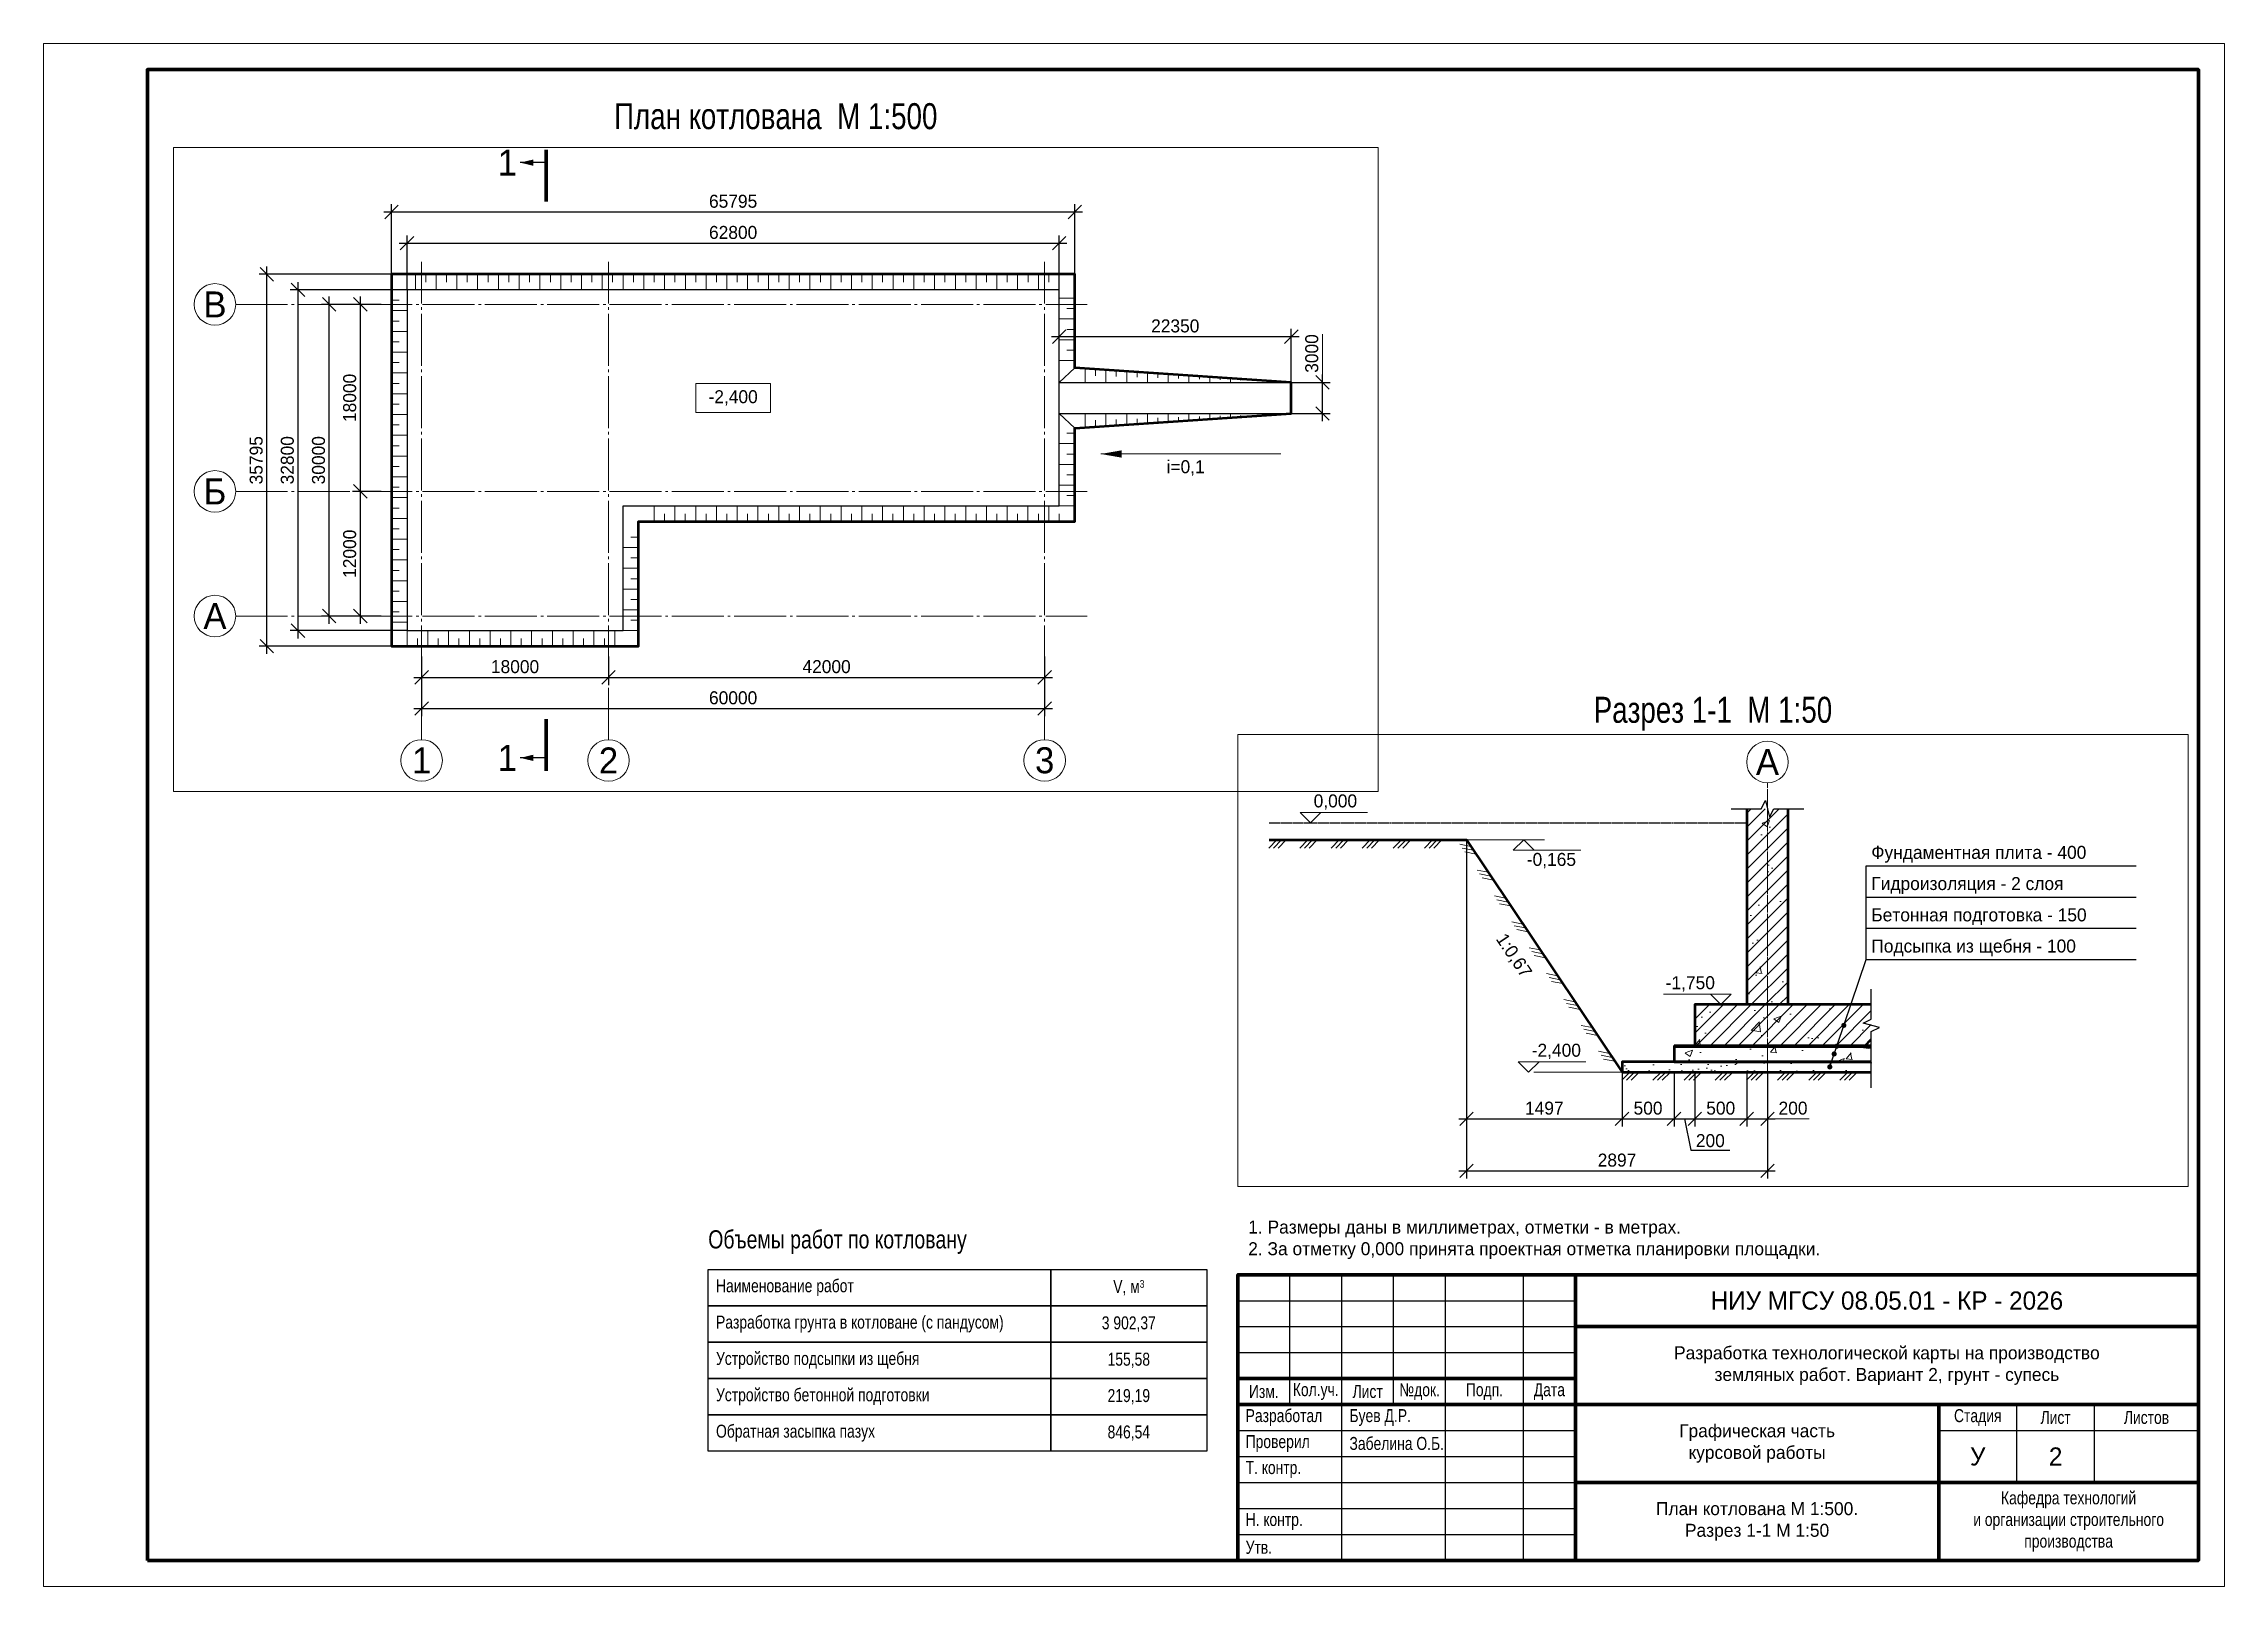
# Paper-space layout 'Лист 2' of a CAD drawing. Header units: metres, sheet in millimetres. Extents: x 0 to 420, y 0 to 297.
# The model-space entities are those that its viewports show. They can reach past a viewport. Long polylines and large blocks are cut down to what shows.
import ezdxf

# ---------------------------------------------------------------- set-up
doc = ezdxf.new("R2010")
doc.units = ezdxf.units.M
doc.linetypes.add('ГОСТ_штриховая', pattern=[7.5, 6, -1.5])
doc.linetypes.add('ГОСТ_штрихпунктирная', pattern=[24, 20, -1.5, 1, -1.5])
for name, color, linetype, lineweight in [('Бергштрихи', 7, 'Continuous', 18), ('Конструкции', 7, 'Continuous', 50), ('Котлован', 7, 'Continuous', 50), ('Котлован_низ', 7, 'Continuous', 25), ('Надписи', 7, 'Continuous', 25), ('Оси', 7, 'Continuous', 18), ('Отметки', 5, 'Continuous', 18), ('Размеры', 3, 'Continuous', 18), ('Рамка', 7, 'Continuous', 70), ('Штамп', 7, 'Continuous', 25), ('Штриховка', 8, 'Continuous', 18)]:
    doc.layers.add(name, color=color, linetype=linetype, lineweight=lineweight)
doc.layers.add('Видовой_экран', color=8, linetype='Continuous', lineweight=13, plot=False)
doc.styles.add('ГОСТ тип Б', font='ofont.ru_GOST type B.ttf')
doc.dimstyles.new('М1-50', dxfattribs={"dimscale": 0.05, "dimtxt": 2.5, "dimasz": 2.5, "dimexe": 1.5, "dimexo": 0, "dimgap": 0.8, "dimtad": 1, "dimdec": 0, "dimlfac": 1000, "dimtxsty": 'ГОСТ тип Б', "dimtsz": 1.3, "dimcen": 2.5, "dimdle": 1.5, "dimclrd": 3, "dimclre": 3, "dimclrt": 3, "dimazin": 3, "dimtfac": 1, "dimtix": 1, "dimtmove": 0, "dimatfit": 3, "dimtfill": 1, "dimarcsym": 0})
doc.dimstyles.new('М1-500', dxfattribs={"dimscale": 0.5, "dimtxt": 2.5, "dimasz": 2.5, "dimexe": 1.5, "dimexo": 0, "dimgap": 0.8, "dimtad": 1, "dimdec": 0, "dimlfac": 1000, "dimtxsty": 'ГОСТ тип Б', "dimtsz": 1.3, "dimcen": 2.5, "dimdle": 1.5, "dimclrd": 3, "dimclre": 3, "dimclrt": 3, "dimazin": 3, "dimtfac": 1, "dimtix": 1, "dimtmove": 0, "dimatfit": 3, "dimtfill": 1, "dimarcsym": 0})

psp = doc.layouts.new('Лист 2')

# ---------------------------------------------------------------- texts
at = {"layer": 'Надписи', "style": 'ГОСТ тип Б'}
for s, insert, char_height, attachment_point in [('\\W0.8;План котлована  М 1:500', (141, 283), 5, 5), ('\\W0.8;Разрез 1-1  М 1:50', (321.5, 168), 5, 5), ('\\W0.8;Объемы работ по котловану', (128, 64), 3.5, 7), ('\\W0.8;Наименование работ', (129.5, 57.5), 2.5, 4), ('\\W0.8;V, м{\\H0.6x;\\A2;3}', (209, 57.5), 2.5, 5), ('\\W0.8;Разработка грунта в котловане (с пандусом)', (129.5, 50.5), 2.5, 4), ('\\W0.8;3 902,37', (209, 50.5), 2.5, 5), ('\\W0.8;Устройство подсыпки из щебня', (129.5, 43.5), 2.5, 4), ('\\W0.8;155,58', (209, 43.5), 2.5, 5), ('\\W0.8;Устройство бетонной подготовки', (129.5, 36.5), 2.5, 4), ('\\W0.8;219,19', (209, 36.5), 2.5, 5), ('\\W0.8;Обратная засыпка пазух', (129.5, 29.5), 2.5, 4), ('\\W0.8;846,54', (209, 29.5), 2.5, 5)]:
    psp.add_mtext(s, dxfattribs=dict(at, insert=insert, char_height=char_height, attachment_point=attachment_point))
at = {"layer": 'Надписи', "insert": (232, 63), "char_height": 2.5, "width": 181, "attachment_point": 7, "style": 'ГОСТ тип Б'}
psp.add_mtext('1. Размеры даны в миллиметрах, отметки - в метрах.\\P2. За отметку 0,000 принята проектная отметка планировки площадки.', dxfattribs=at)
at = {"layer": 'Штамп', "style": 'ГОСТ тип Б'}
for s, insert, char_height, attachment_point in [('НИУ МГСУ 08.05.01 - КР - 2026', (355, 55), 3.5, 5), ('\\W0.8;Изм.', (235, 37.5), 2.5, 5), ('\\W0.8;Кол.уч.', (245, 37.5), 2.5, 5), ('\\W0.8;Лист', (255, 37.5), 2.5, 5), ('\\W0.8;№док.', (265, 37.5), 2.5, 5), ('\\W0.8;Подп.', (277.5, 37.5), 2.5, 5), ('\\W0.8;Дата', (290, 37.5), 2.5, 5), ('\\W0.8;Разработал', (231.5, 32.5), 2.5, 4), ('\\W0.8;Буев Д.Р.', (251.5, 32.5), 2.5, 4), ('\\W0.8;Стадия', (372.5, 32.5), 2.5, 5), ('\\W0.8;Лист', (387.5, 32.5), 2.5, 5), ('\\W0.8;Листов', (405, 32.5), 2.5, 5), ('\\W0.8;Проверил', (231.5, 27.5), 2.5, 4), ('\\W0.8;Забелина О.Б.', (251.5, 27.5), 2.5, 4), ('У', (372.5, 25), 3.5, 5), ('2', (387.5, 25), 3.5, 5), ('\\W0.8;Т. контр.', (231.5, 22.5), 2.5, 4), ('\\W0.8;', (251.5, 22.5), 2.5, 4), ('\\W0.8;', (231.5, 17.5), 2.5, 4), ('\\W0.8;', (251.5, 17.5), 2.5, 4), ('\\W0.8;Н. контр.', (231.5, 12.5), 2.5, 4), ('\\W0.8;Утв.', (231.5, 7.5), 2.5, 4), ('\\W0.8;', (251.5, 12.5), 2.5, 4), ('\\W0.8;', (251.5, 7.5), 2.5, 4)]:
    psp.add_mtext(s, dxfattribs=dict(at, insert=insert, char_height=char_height, attachment_point=attachment_point))
at = {"layer": 'Штамп', "char_height": 2.5, "attachment_point": 5, "style": 'ГОСТ тип Б'}
for s, insert, width in [('Разработка технологической карты на производство\\Pземляных работ. Вариант 2, грунт - супесь', (355, 42.5), 115), ('Графическая часть\\Pкурсовой работы', (330, 27.5), 66), ('\\W0.8;Кафедра технологий\\Pи организации строительного\\Pпроизводства', (390, 12.5), 48), ('План котлована М 1:500.\\PРазрез 1-1 М 1:50', (330, 12.5), 68)]:
    psp.add_mtext(s, dxfattribs=dict(at, insert=insert, width=width))

msp = doc.modelspace()

# ---------------------------------------------------------------- texts
at = {"layer": 'Надписи', "style": 'ГОСТ тип Б'}
for s, insert, char_height, attachment_point in [('1', (1028.25, 178.6474), 2.5, 5), ('1', (1028.25, 121.3525), 2.5, 5), ('Фундаментная плита - 400', (2001, -0.22), 0.125, 7), ('Гидроизоляция - 2 слоя', (2001, -0.52), 0.125, 7), ('Бетонная подготовка - 150', (2001, -0.82), 0.125, 7), ('Подсыпка из щебня - 100', (2001, -1.12), 0.125, 7)]:
    msp.add_mtext(s, dxfattribs=dict(at, insert=insert, char_height=char_height, attachment_point=attachment_point))
at = {"layer": 'Надписи', "insert": (1997.5513, -1.1175), "char_height": 0.125, "attachment_point": 5, "rotation": 303.8, "style": 'ГОСТ тип Б'}
msp.add_mtext('1:0,67', dxfattribs=at)
at = {"layer": 'Оси', "attachment_point": 5, "style": 'ГОСТ тип Б'}
for s, insert, char_height in [('В', (1000.1025, 165), 2.5), ('Б', (1000.1025, 147), 2.5), ('А', (1000.1025, 135), 2.5), ('1', (1020, 121.1025), 2.5), ('2', (1038, 121.1025), 2.5), ('3', (1080, 121.1025), 2.5), ('А', (2000, 0.75), 0.25)]:
    msp.add_mtext(s, dxfattribs=dict(at, insert=insert, char_height=char_height))
at = {"layer": 'Отметки', "style": 'ГОСТ тип Б'}
for s, insert, char_height, attachment_point in [('-2,400', (1050, 156), 1.25, 5), ('0,000', (1995.63, 0.29), 0.125, 7), ('-0,165', (1997.6825, -0.125), 0.125, 1), ('-1,750', (1999.02, -1.46), 0.125, 7), ('-2,400', (1997.73, -2.11), 0.125, 7)]:
    msp.add_mtext(s, dxfattribs=dict(at, insert=insert, char_height=char_height, attachment_point=attachment_point))
at = {"layer": 'Размеры', "insert": (1093.575, 150.0029), "char_height": 1.25, "attachment_point": 2, "style": 'ГОСТ тип Б'}
msp.add_mtext('i=0,1', dxfattribs=at)

# ---------------------------------------------------------------- blocks, each defined once
blk = doc.blocks.new('_OBLIQUE')
at = {"color": 0, "linetype": 'ByBlock'}
blk.add_line((-0.5, -0.5), (0.5, 0.5), dxfattribs=at)
blk = doc.blocks.new('*D27')
at = {"color": 3, "transparency": 16777216}
for p, q in [((1020, 131.10255), (1020, 128.35255)), ((1038, 131.10255), (1038, 128.35255)), ((1019.25, 129.10255), (1038.75, 129.10255))]:
    blk.add_line(p, q, dxfattribs=at)
at = {"layer": 'Defpoints', "transparency": 16777216}
for p in [(1020, 131.10255), (1038, 131.10255), (1020, 129.10255)]:
    blk.add_point(p, dxfattribs=at)
at = {"layer": 'Размеры', "color": 3, "transparency": 16777216, "xscale": 1.3, "yscale": 1.3}
for p in [(1020, 129.10255), (1038, 129.10255)]:
    blk.add_blockref('_OBLIQUE', p, dxfattribs=at)
at = {"layer": 'Размеры', "color": 3, "transparency": 16777216, "insert": (1029, 130.12755), "char_height": 1.25, "attachment_point": 5, "style": 'ГОСТ тип Б', "bg_fill": 3, "box_fill_scale": 1.1, "bg_fill_color": 1, "bg_fill_transparency": 0}
blk.add_mtext('18000', dxfattribs=at)
blk = doc.blocks.new('*D28')
at = {"color": 3, "transparency": 16777216}
for p, q in [((1038, 131.10255), (1038, 128.35255)), ((1080, 131.10255), (1080, 128.35255)), ((1037.25, 129.10255), (1080.75, 129.10255))]:
    blk.add_line(p, q, dxfattribs=at)
at = {"layer": 'Defpoints', "transparency": 16777216}
for p in [(1038, 131.10255), (1080, 131.10255), (1038, 129.10255)]:
    blk.add_point(p, dxfattribs=at)
at = {"layer": 'Размеры', "color": 3, "transparency": 16777216, "xscale": 1.3, "yscale": 1.3}
for p in [(1038, 129.10255), (1080, 129.10255)]:
    blk.add_blockref('_OBLIQUE', p, dxfattribs=at)
at = {"layer": 'Размеры', "color": 3, "transparency": 16777216, "insert": (1059, 130.12755), "char_height": 1.25, "attachment_point": 5, "style": 'ГОСТ тип Б', "bg_fill": 3, "box_fill_scale": 1.1, "bg_fill_color": 1, "bg_fill_transparency": 0}
blk.add_mtext('42000', dxfattribs=at)
blk = doc.blocks.new('*D29')
at = {"color": 3, "transparency": 16777216}
for p, q in [((1020, 131.10255), (1020, 125.35255)), ((1080, 131.10255), (1080, 125.35255)), ((1019.25, 126.10255), (1080.75, 126.10255))]:
    blk.add_line(p, q, dxfattribs=at)
at = {"layer": 'Defpoints', "transparency": 16777216}
for p in [(1020, 131.10255), (1080, 131.10255), (1020, 126.10255)]:
    blk.add_point(p, dxfattribs=at)
at = {"layer": 'Размеры', "color": 3, "transparency": 16777216, "xscale": 1.3, "yscale": 1.3}
for p in [(1020, 126.10255), (1080, 126.10255)]:
    blk.add_blockref('_OBLIQUE', p, dxfattribs=at)
at = {"layer": 'Размеры', "color": 3, "transparency": 16777216, "insert": (1050, 127.12755), "char_height": 1.25, "attachment_point": 5, "style": 'ГОСТ тип Б', "bg_fill": 3, "box_fill_scale": 1.1, "bg_fill_color": 1, "bg_fill_transparency": 0}
blk.add_mtext('60000', dxfattribs=at)
blk = doc.blocks.new('*D30')
at = {"color": 3, "transparency": 16777216}
for p, q in [((1018.6, 166.4), (1018.6, 171.64745)), ((1081.4, 166.4), (1081.4, 171.64745)), ((1017.85, 170.89745), (1082.15, 170.89745))]:
    blk.add_line(p, q, dxfattribs=at)
at = {"layer": 'Defpoints', "transparency": 16777216}
for p in [(1018.6, 170.89745), (1018.6, 166.4), (1081.4, 166.4)]:
    blk.add_point(p, dxfattribs=at)
at = {"layer": 'Размеры', "color": 3, "transparency": 16777216, "xscale": 1.3, "yscale": 1.3}
for p in [(1018.6, 170.89745), (1081.4, 170.89745)]:
    blk.add_blockref('_OBLIQUE', p, dxfattribs=at)
at = {"layer": 'Размеры', "color": 3, "transparency": 16777216, "insert": (1050, 171.92245), "char_height": 1.25, "attachment_point": 5, "style": 'ГОСТ тип Б', "bg_fill": 3, "box_fill_scale": 1.1, "bg_fill_color": 1, "bg_fill_transparency": 0}
blk.add_mtext('62800', dxfattribs=at)
blk = doc.blocks.new('*D31')
at = {"color": 3, "transparency": 16777216}
for p, q in [((1017.10255, 167.89745), (1017.10255, 174.64745)), ((1082.89745, 167.89745), (1082.89745, 174.64745)), ((1016.35255, 173.89745), (1083.64745, 173.89745))]:
    blk.add_line(p, q, dxfattribs=at)
at = {"layer": 'Defpoints', "transparency": 16777216}
for p in [(1017.10255, 173.89745), (1017.10255, 167.89745), (1082.89745, 167.89745)]:
    blk.add_point(p, dxfattribs=at)
at = {"layer": 'Размеры', "color": 3, "transparency": 16777216, "xscale": 1.3, "yscale": 1.3}
for p in [(1017.10255, 173.89745), (1082.89745, 173.89745)]:
    blk.add_blockref('_OBLIQUE', p, dxfattribs=at)
at = {"layer": 'Размеры', "color": 3, "transparency": 16777216, "insert": (1050, 174.92245), "char_height": 1.25, "attachment_point": 5, "style": 'ГОСТ тип Б', "bg_fill": 3, "box_fill_scale": 1.1, "bg_fill_color": 1, "bg_fill_transparency": 0}
blk.add_mtext('65795', dxfattribs=at)
blk = doc.blocks.new('*D32')
at = {"color": 3, "transparency": 16777216}
for p, q in [((1014.10255, 134.25), (1014.10255, 147.75)), ((1016.10255, 147), (1013.35255, 147)), ((1016.10255, 135), (1013.35255, 135))]:
    blk.add_line(p, q, dxfattribs=at)
at = {"layer": 'Defpoints', "transparency": 16777216}
for p in [(1016.10255, 147), (1014.10255, 135), (1016.10255, 135)]:
    blk.add_point(p, dxfattribs=at)
at = {"layer": 'Размеры', "color": 3, "transparency": 16777216, "xscale": 1.3, "yscale": 1.3, "rotation": 90}
for p in [(1014.10255, 147), (1014.10255, 135)]:
    blk.add_blockref('_OBLIQUE', p, dxfattribs=at)
at = {"layer": 'Размеры', "color": 3, "transparency": 16777216, "insert": (1013.07755, 141), "char_height": 1.25, "attachment_point": 5, "rotation": 90, "style": 'ГОСТ тип Б', "bg_fill": 3, "box_fill_scale": 1.1, "bg_fill_color": 1, "bg_fill_transparency": 0}
blk.add_mtext('12000', dxfattribs=at)
blk = doc.blocks.new('*D33')
at = {"color": 3, "transparency": 16777216}
for p, q in [((1014.10255, 146.25), (1014.10255, 165.75)), ((1016.10255, 165), (1013.35255, 165)), ((1016.10255, 147), (1013.35255, 147))]:
    blk.add_line(p, q, dxfattribs=at)
at = {"layer": 'Defpoints', "transparency": 16777216}
for p in [(1016.10255, 165), (1014.10255, 147), (1016.10255, 147)]:
    blk.add_point(p, dxfattribs=at)
at = {"layer": 'Размеры', "color": 3, "transparency": 16777216, "xscale": 1.3, "yscale": 1.3, "rotation": 90}
for p in [(1014.10255, 165), (1014.10255, 147)]:
    blk.add_blockref('_OBLIQUE', p, dxfattribs=at)
at = {"layer": 'Размеры', "color": 3, "transparency": 16777216, "insert": (1013.07755, 156), "char_height": 1.25, "attachment_point": 5, "rotation": 90, "style": 'ГОСТ тип Б', "bg_fill": 3, "box_fill_scale": 1.1, "bg_fill_color": 1, "bg_fill_transparency": 0}
blk.add_mtext('18000', dxfattribs=at)
blk = doc.blocks.new('*D34')
at = {"color": 3, "transparency": 16777216}
for p, q in [((1011.10255, 134.25), (1011.10255, 165.75)), ((1016.10255, 165), (1010.35255, 165)), ((1016.10255, 135), (1010.35255, 135))]:
    blk.add_line(p, q, dxfattribs=at)
at = {"layer": 'Defpoints', "transparency": 16777216}
for p in [(1016.10255, 165), (1011.10255, 135), (1016.10255, 135)]:
    blk.add_point(p, dxfattribs=at)
at = {"layer": 'Размеры', "color": 3, "transparency": 16777216, "xscale": 1.3, "yscale": 1.3, "rotation": 90}
for p in [(1011.10255, 165), (1011.10255, 135)]:
    blk.add_blockref('_OBLIQUE', p, dxfattribs=at)
at = {"layer": 'Размеры', "color": 3, "transparency": 16777216, "insert": (1010.07755, 150), "char_height": 1.25, "attachment_point": 5, "rotation": 90, "style": 'ГОСТ тип Б', "bg_fill": 3, "box_fill_scale": 1.1, "bg_fill_color": 1, "bg_fill_transparency": 0}
blk.add_mtext('30000', dxfattribs=at)
blk = doc.blocks.new('*D35')
at = {"color": 3, "transparency": 16777216}
for p, q in [((1008.10255, 132.85), (1008.10255, 167.15)), ((1018.6, 166.4), (1007.35255, 166.4)), ((1018.6, 133.6), (1007.35255, 133.6))]:
    blk.add_line(p, q, dxfattribs=at)
at = {"layer": 'Defpoints', "transparency": 16777216}
for p in [(1018.6, 166.4), (1008.10255, 133.6), (1018.6, 133.6)]:
    blk.add_point(p, dxfattribs=at)
at = {"layer": 'Размеры', "color": 3, "transparency": 16777216, "xscale": 1.3, "yscale": 1.3, "rotation": 90}
for p in [(1008.10255, 166.4), (1008.10255, 133.6)]:
    blk.add_blockref('_OBLIQUE', p, dxfattribs=at)
at = {"layer": 'Размеры', "color": 3, "transparency": 16777216, "insert": (1007.07755, 150), "char_height": 1.25, "attachment_point": 5, "rotation": 90, "style": 'ГОСТ тип Б', "bg_fill": 3, "box_fill_scale": 1.1, "bg_fill_color": 1, "bg_fill_transparency": 0}
blk.add_mtext('32800', dxfattribs=at)
blk = doc.blocks.new('*D36')
at = {"color": 3, "transparency": 16777216}
for p, q in [((1005.10255, 131.35255), (1005.10255, 168.64745)), ((1017.10255, 167.89745), (1004.35255, 167.89745)), ((1017.10255, 132.10255), (1004.35255, 132.10255))]:
    blk.add_line(p, q, dxfattribs=at)
at = {"layer": 'Defpoints', "transparency": 16777216}
for p in [(1017.10255, 167.89745), (1005.10255, 132.10255), (1017.10255, 132.10255)]:
    blk.add_point(p, dxfattribs=at)
at = {"layer": 'Размеры', "color": 3, "transparency": 16777216, "xscale": 1.3, "yscale": 1.3, "rotation": 90}
for p in [(1005.10255, 167.89745), (1005.10255, 132.10255)]:
    blk.add_blockref('_OBLIQUE', p, dxfattribs=at)
at = {"layer": 'Размеры', "color": 3, "transparency": 16777216, "insert": (1004.07755, 150), "char_height": 1.25, "attachment_point": 5, "rotation": 90, "style": 'ГОСТ тип Б', "bg_fill": 3, "box_fill_scale": 1.1, "bg_fill_color": 1, "bg_fill_transparency": 0}
blk.add_mtext('35795', dxfattribs=at)
blk = doc.blocks.new('*D37')
at = {"color": 3, "transparency": 16777216}
for p, q in [((1081.4, 157.5), (1081.4, 162.647)), ((1103.75, 157.5), (1103.75, 162.647)), ((1080.65, 161.897), (1104.5, 161.897))]:
    blk.add_line(p, q, dxfattribs=at)
at = {"layer": 'Defpoints', "transparency": 16777216}
for p in [(1081.4, 161.897), (1081.4, 157.5), (1103.75, 157.5)]:
    blk.add_point(p, dxfattribs=at)
at = {"layer": 'Размеры', "color": 3, "transparency": 16777216, "xscale": 1.3, "yscale": 1.3}
for p in [(1081.4, 161.897), (1103.75, 161.897)]:
    blk.add_blockref('_OBLIQUE', p, dxfattribs=at)
at = {"layer": 'Размеры', "color": 3, "transparency": 16777216, "insert": (1092.575, 162.922), "char_height": 1.25, "attachment_point": 5, "style": 'ГОСТ тип Б', "bg_fill": 3, "box_fill_scale": 1.1, "bg_fill_color": 1, "bg_fill_transparency": 0}
blk.add_mtext('22350', dxfattribs=at)
blk = doc.blocks.new('*D38')
at = {"color": 3, "transparency": 16777216}
for p, q in [((1106.75, 153.75), (1106.75, 158.25)), ((1103.75, 157.5), (1107.5, 157.5)), ((1103.75, 154.5), (1107.5, 154.5))]:
    blk.add_line(p, q, dxfattribs=at)
at = {"layer": 'Defpoints', "transparency": 16777216}
for p in [(1103.75, 157.5), (1103.75, 154.5), (1106.75, 154.5)]:
    blk.add_point(p, dxfattribs=at)
at = {"layer": 'Размеры', "color": 3, "transparency": 16777216, "xscale": 1.3, "yscale": 1.3, "rotation": 90}
for p in [(1106.75, 157.5), (1106.75, 154.5)]:
    blk.add_blockref('_OBLIQUE', p, dxfattribs=at)
at = {"layer": 'Размеры', "color": 3, "transparency": 16777216, "insert": (1105.725, 160.275), "char_height": 1.25, "attachment_point": 5, "rotation": 90, "style": 'ГОСТ тип Б', "bg_fill": 3, "box_fill_scale": 1.1, "bg_fill_color": 1, "bg_fill_transparency": 0}
blk.add_mtext('3000', dxfattribs=at)
blk = doc.blocks.new('*D39')
at = {"color": 3, "transparency": 16777216}
for p, q in [((1997.10255, 0), (1997.10255, -2.76)), ((1998.6, -2.235), (1998.6, -2.76)), ((1997.02755, -2.685), (1998.675, -2.685))]:
    blk.add_line(p, q, dxfattribs=at)
at = {"layer": 'Defpoints', "transparency": 16777216}
for p in [(1997.10255, 0), (1998.6, -2.235), (1997.10255, -2.685)]:
    blk.add_point(p, dxfattribs=at)
at = {"layer": 'Размеры', "color": 3, "transparency": 16777216, "xscale": 0.13, "yscale": 0.13}
for p in [(1997.10255, -2.685), (1998.6, -2.685)]:
    blk.add_blockref('_OBLIQUE', p, dxfattribs=at)
at = {"layer": 'Размеры', "color": 3, "transparency": 16777216, "insert": (1997.851275, -2.5825), "char_height": 0.125, "attachment_point": 5, "style": 'ГОСТ тип Б', "bg_fill": 3, "box_fill_scale": 1.1, "bg_fill_color": 1, "bg_fill_transparency": 0}
blk.add_mtext('1497', dxfattribs=at)
blk = doc.blocks.new('*D40')
at = {"color": 3, "transparency": 16777216}
for p, q in [((1998.6, -2.235), (1998.6, -2.76)), ((1999.1, -2.235), (1999.1, -2.76)), ((1998.525, -2.685), (1999.175, -2.685))]:
    blk.add_line(p, q, dxfattribs=at)
at = {"layer": 'Defpoints', "transparency": 16777216}
for p in [(1998.6, -2.235), (1999.1, -2.235)]:
    blk.add_point(p, dxfattribs=at)
at = {"layer": 'Размеры', "color": 3, "transparency": 16777216, "xscale": 0.13, "yscale": 0.13}
for p in [(1998.6, -2.685), (1999.1, -2.685)]:
    blk.add_blockref('_OBLIQUE', p, dxfattribs=at)
at = {"layer": 'Размеры', "color": 3, "transparency": 16777216, "insert": (1998.85, -2.5825), "char_height": 0.125, "attachment_point": 5, "style": 'ГОСТ тип Б', "bg_fill": 3, "box_fill_scale": 1.1, "bg_fill_color": 1, "bg_fill_transparency": 0}
blk.add_mtext('500', dxfattribs=at)
at = {"layer": 'Defpoints', "transparency": 16777216}
blk.add_point((1998.6, -2.685), dxfattribs=at)
blk = doc.blocks.new('*D41')
at = {"color": 3, "transparency": 16777216}
for p, q in [((1999.3, -2.235), (1999.3, -2.76)), ((1999.8, -2.235), (1999.8, -2.76)), ((1999.225, -2.685), (1999.875, -2.685))]:
    blk.add_line(p, q, dxfattribs=at)
at = {"layer": 'Defpoints', "transparency": 16777216}
for p in [(1999.3, -2.235), (1999.8, -2.235)]:
    blk.add_point(p, dxfattribs=at)
at = {"layer": 'Размеры', "color": 3, "transparency": 16777216, "xscale": 0.13, "yscale": 0.13}
for p in [(1999.3, -2.685), (1999.8, -2.685)]:
    blk.add_blockref('_OBLIQUE', p, dxfattribs=at)
at = {"layer": 'Размеры', "color": 3, "transparency": 16777216, "insert": (1999.55, -2.5825), "char_height": 0.125, "attachment_point": 5, "style": 'ГОСТ тип Б', "bg_fill": 3, "box_fill_scale": 1.1, "bg_fill_color": 1, "bg_fill_transparency": 0}
blk.add_mtext('500', dxfattribs=at)
at = {"layer": 'Defpoints', "transparency": 16777216}
blk.add_point((1999.3, -2.685), dxfattribs=at)
blk = doc.blocks.new('*D42')
at = {"color": 3, "transparency": 16777216}
for p, q in [((1999.1, -2.235), (1999.1, -2.76)), ((1999.3, -2.235), (1999.3, -2.76)), ((1999.025, -2.685), (1999.375, -2.685))]:
    blk.add_line(p, q, dxfattribs=at)
at = {"layer": 'Defpoints', "transparency": 16777216}
for p in [(1999.1, -2.235), (1999.3, -2.235), (1999.1, -2.685)]:
    blk.add_point(p, dxfattribs=at)
at = {"layer": 'Размеры', "color": 3, "transparency": 16777216, "xscale": 0.13, "yscale": 0.13}
for p in [(1999.1, -2.685), (1999.3, -2.685)]:
    blk.add_blockref('_OBLIQUE', p, dxfattribs=at)
at = {"layer": 'Размеры', "color": 3, "transparency": 16777216, "insert": (1999.45, -2.895), "char_height": 0.125, "attachment_point": 5, "style": 'ГОСТ тип Б', "bg_fill": 3, "box_fill_scale": 1.1, "bg_fill_color": 1, "bg_fill_transparency": 0}
blk.add_mtext('200', dxfattribs=at)
at = {"color": 3, "transparency": 16777216}
for p, q in [((1999.2, -2.685), (1999.2625, -2.9875)), ((1999.2625, -2.9875), (1999.6375, -2.9875))]:
    blk.add_line(p, q, dxfattribs=at)
blk = doc.blocks.new('*D43')
at = {"color": 3, "transparency": 16777216}
for p, q in [((1999.8, -2.235), (1999.8, -2.76)), ((2000, -2.235), (2000, -2.76)), ((1999.725, -2.685), (2000.075, -2.685))]:
    blk.add_line(p, q, dxfattribs=at)
at = {"layer": 'Defpoints', "transparency": 16777216}
for p in [(1999.8, -2.235), (2000, -2.235), (1999.8, -2.685)]:
    blk.add_point(p, dxfattribs=at)
at = {"layer": 'Размеры', "color": 3, "transparency": 16777216, "xscale": 0.13, "yscale": 0.13}
for p in [(1999.8, -2.685), (2000, -2.685)]:
    blk.add_blockref('_OBLIQUE', p, dxfattribs=at)
at = {"layer": 'Размеры', "color": 3, "transparency": 16777216, "insert": (2000.24625, -2.5825), "char_height": 0.125, "attachment_point": 5, "style": 'ГОСТ тип Б', "bg_fill": 3, "box_fill_scale": 1.1, "bg_fill_color": 1, "bg_fill_transparency": 0}
blk.add_mtext('200', dxfattribs=at)
blk = doc.blocks.new('*D44')
at = {"color": 3, "transparency": 16777216}
for p, q in [((1997.10255, 0), (1997.10255, -3.26)), ((2000, -2.235), (2000, -3.26)), ((1997.02755, -3.185), (2000.075, -3.185))]:
    blk.add_line(p, q, dxfattribs=at)
at = {"layer": 'Defpoints', "transparency": 16777216}
for p in [(1997.10255, 0), (2000, -2.235), (1997.10255, -3.185)]:
    blk.add_point(p, dxfattribs=at)
at = {"layer": 'Размеры', "color": 3, "transparency": 16777216, "xscale": 0.13, "yscale": 0.13}
for p in [(1997.10255, -3.185), (2000, -3.185)]:
    blk.add_blockref('_OBLIQUE', p, dxfattribs=at)
at = {"layer": 'Размеры', "color": 3, "transparency": 16777216, "insert": (1998.551275, -3.0825), "char_height": 0.125, "attachment_point": 5, "style": 'ГОСТ тип Б', "bg_fill": 3, "box_fill_scale": 1.1, "bg_fill_color": 1, "bg_fill_transparency": 0}
blk.add_mtext('2897', dxfattribs=at)

# ---------------------------------------------------------------- hatches: boundary and pattern name
at = {"layer": 'Надписи'}
h = msp.add_hatch(color=7, dxfattribs=at)
edge = h.paths.add_edge_path()
edge.add_arc((2000.7353, -1.785), 0.025, 0, 360)
h = msp.add_hatch(color=7, dxfattribs=at)
edge = h.paths.add_edge_path()
edge.add_arc((2000.6423, -2.06), 0.025, 0, 360)
h = msp.add_hatch(color=7, dxfattribs=at)
edge = h.paths.add_edge_path()
edge.add_arc((2000.6676, -1.985), 0.025, 0, 360)
h = msp.add_hatch(color=7, dxfattribs=at)
edge = h.paths.add_edge_path()
edge.add_arc((2000.6, -2.185), 0.025, 0, 360)
at = {"layer": 'Штриховка'}
h = msp.add_hatch(dxfattribs=at)
h.set_pattern_fill('ANSI31', color=8, scale=0.03)
h.paths.add_polyline_path([(2000.2, -1.585), (2000.2, 0.3), (1999.8, 0.3), (1999.8, -1.585)])
h = msp.add_hatch(dxfattribs=at)
h.set_pattern_fill('AR-CONC', color=8, scale=0.004)
h.paths.add_polyline_path([(2000.2, -1.585), (2000.2, 0.3), (1999.8, 0.3), (1999.8, -1.585)])
h = msp.add_hatch(dxfattribs=at)
h.set_pattern_fill('ANSI31', color=8, scale=0.03)
h.paths.add_polyline_path([(1999.3, -1.985), (2001, -1.985), (2001, -1.585), (1999.3, -1.585)])
h = msp.add_hatch(dxfattribs=at)
h.set_pattern_fill('AR-CONC', color=8, scale=0.004)
h.paths.add_polyline_path([(1999.3, -1.985), (2001, -1.985), (2001, -1.585), (1999.3, -1.585)])
h = msp.add_hatch(dxfattribs=at)
h.set_pattern_fill('AR-CONC', color=8, scale=0.004)
h.paths.add_polyline_path([(1999.1, -2.135), (2001, -2.135), (2001, -1.985), (1999.1, -1.985)])
h = msp.add_hatch(dxfattribs=at)
h.set_pattern_fill('AR-SAND', color=8, scale=0.004)
h.paths.add_polyline_path([(1998.6, -2.235), (2001, -2.235), (2001, -2.135), (1998.6, -2.135)])

# ---------------------------------------------------------------- linework, layer by layer
at = {"layer": 'Бергштрихи'}
for p, q in [((1019.4, 167.8974), (1019.4, 166.4)), ((1020.4, 167.8974), (1020.4, 167.1487)), ((1021.4, 167.8974), (1021.4, 166.4)), ((1022.4, 167.8974), (1022.4, 167.1487)), ((1023.4, 167.8974), (1023.4, 166.4)), ((1024.4, 167.8974), (1024.4, 167.1487)), ((1025.4, 167.8974), (1025.4, 166.4)), ((1026.4, 167.8974), (1026.4, 167.1487)), ((1027.4, 167.8974), (1027.4, 166.4)), ((1028.4, 167.8974), (1028.4, 167.1487)), ((1029.4, 167.8974), (1029.4, 166.4)), ((1030.4, 167.8974), (1030.4, 167.1487)), ((1031.4, 167.8974), (1031.4, 166.4)), ((1032.4, 167.8974), (1032.4, 167.1487)), ((1033.4, 167.8974), (1033.4, 166.4)), ((1034.4, 167.8974), (1034.4, 167.1487)), ((1035.4, 167.8974), (1035.4, 166.4)), ((1036.4, 167.8974), (1036.4, 167.1487)), ((1037.4, 167.8974), (1037.4, 166.4)), ((1038.4, 167.8974), (1038.4, 167.1487)), ((1039.4, 167.8974), (1039.4, 166.4)), ((1040.4, 167.8974), (1040.4, 167.1487)), ((1041.4, 167.8974), (1041.4, 166.4)), ((1042.4, 167.8974), (1042.4, 167.1487)), ((1043.4, 167.8974), (1043.4, 166.4)), ((1044.4, 167.8974), (1044.4, 167.1487)), ((1045.4, 167.8974), (1045.4, 166.4)), ((1046.4, 167.8974), (1046.4, 167.1487)), ((1047.4, 167.8974), (1047.4, 166.4)), ((1048.4, 167.8974), (1048.4, 167.1487)), ((1049.4, 167.8974), (1049.4, 166.4)), ((1050.4, 167.8974), (1050.4, 167.1487)), ((1051.4, 167.8974), (1051.4, 166.4)), ((1052.4, 167.8974), (1052.4, 167.1487)), ((1053.4, 167.8974), (1053.4, 166.4)), ((1054.4, 167.8974), (1054.4, 167.1487)), ((1055.4, 167.8974), (1055.4, 166.4)), ((1056.4, 167.8974), (1056.4, 167.1487)), ((1057.4, 167.8974), (1057.4, 166.4)), ((1058.4, 167.8974), (1058.4, 167.1487)), ((1059.4, 167.8974), (1059.4, 166.4)), ((1060.4, 167.8974), (1060.4, 167.1487)), ((1061.4, 167.8974), (1061.4, 166.4)), ((1062.4, 167.8974), (1062.4, 167.1487)), ((1063.4, 167.8974), (1063.4, 166.4)), ((1064.4, 167.8974), (1064.4, 167.1487)), ((1065.4, 167.8974), (1065.4, 166.4)), ((1066.4, 167.8974), (1066.4, 167.1487)), ((1067.4, 167.8974), (1067.4, 166.4)), ((1068.4, 167.8974), (1068.4, 167.1487)), ((1069.4, 167.8974), (1069.4, 166.4)), ((1070.4, 167.8974), (1070.4, 167.1487)), ((1071.4, 167.8974), (1071.4, 166.4)), ((1072.4, 167.8974), (1072.4, 167.1487)), ((1073.4, 167.8974), (1073.4, 166.4)), ((1074.4, 167.8974), (1074.4, 167.1487)), ((1075.4, 167.8974), (1075.4, 166.4)), ((1076.4, 167.8974), (1076.4, 167.1487)), ((1077.4, 167.8974), (1077.4, 166.4)), ((1078.4, 167.8974), (1078.4, 167.1487)), ((1079.4, 167.8974), (1079.4, 166.4)), ((1080.4, 167.8974), (1080.4, 167.1487)), ((1081.4, 167.8974), (1081.4, 166.4)), ((1017.1025, 166.4), (1018.6, 166.4)), ((1082.8974, 165.6), (1081.4, 165.6)), ((1017.1025, 165.4), (1017.8513, 165.4)), ((1082.8974, 164.6), (1082.1487, 164.6)), ((1017.1025, 164.4), (1018.6, 164.4)), ((1082.8974, 163.6), (1081.4, 163.6)), ((1017.1025, 163.4), (1017.8513, 163.4)), ((1082.8974, 162.6), (1082.1487, 162.6)), ((1017.1025, 162.4), (1018.6, 162.4)), ((1082.8974, 161.6), (1081.4, 161.6)), ((1017.1025, 161.4), (1017.8513, 161.4)), ((1082.8974, 160.6), (1082.1487, 160.6)), ((1017.1025, 160.4), (1018.6, 160.4)), ((1082.8974, 159.6), (1081.4, 159.6)), ((1017.1025, 159.4), (1017.8513, 159.4)), ((1017.1025, 158.4), (1018.6, 158.4)), ((1017.1025, 157.4), (1017.8513, 157.4)), ((1017.1025, 156.4), (1018.6, 156.4)), ((1017.1025, 155.4), (1017.8513, 155.4)), ((1017.1025, 154.4), (1018.6, 154.4)), ((1083.8974, 153.1699), (1083.8974, 154.5)), ((1085.8974, 153.3039), (1085.8974, 154.5)), ((1087.8974, 153.4379), (1087.8974, 154.5)), ((1089.8974, 153.5719), (1089.8974, 154.5)), ((1091.8974, 153.7059), (1091.8974, 154.5)), ((1093.8974, 153.8399), (1093.8974, 154.5)), ((1095.8974, 153.9739), (1095.8974, 154.5)), ((1097.8974, 154.1079), (1097.8974, 154.5)), ((1094.8974, 153.9069), (1094.8974, 154.2034)), ((1096.8974, 154.0409), (1096.8974, 154.2704)), ((1098.8974, 154.1749), (1098.8974, 154.3374)), ((1086.8974, 153.3709), (1086.8974, 153.9354)), ((1088.8974, 153.5049), (1088.8974, 154.0024)), ((1090.8974, 153.6389), (1090.8974, 154.0694)), ((1092.8974, 153.7729), (1092.8974, 154.1364)), ((1084.8974, 153.2369), (1084.8974, 153.8684)), ((1017.1025, 153.4), (1017.8513, 153.4)), ((1082.8974, 152.6), (1082.1487, 152.6)), ((1017.1025, 152.4), (1018.6, 152.4)), ((1082.8974, 151.6), (1081.4, 151.6)), ((1017.1025, 151.4), (1017.8513, 151.4)), ((1082.8974, 150.6), (1082.1487, 150.6)), ((1017.1025, 150.4), (1018.6, 150.4)), ((1082.8974, 149.6), (1081.4, 149.6)), ((1017.1025, 149.4), (1017.8513, 149.4)), ((1082.8974, 148.6), (1082.1487, 148.6)), ((1017.1025, 148.4), (1018.6, 148.4)), ((1082.8974, 147.6), (1081.4, 147.6)), ((1017.1025, 147.4), (1017.8513, 147.4)), ((1082.8974, 146.6), (1082.1487, 146.6)), ((1017.1025, 146.4), (1018.6, 146.4)), ((1042.3949, 144.1026), (1042.3949, 145.6)), ((1044.3949, 144.1026), (1044.3949, 145.6)), ((1046.3949, 144.1026), (1046.3949, 145.6)), ((1048.3949, 144.1026), (1048.3949, 145.6)), ((1050.3949, 144.1026), (1050.3949, 145.6)), ((1052.3949, 144.1026), (1052.3949, 145.6)), ((1054.3949, 144.1026), (1054.3949, 145.6)), ((1056.3949, 144.1026), (1056.3949, 145.6)), ((1058.3949, 144.1026), (1058.3949, 145.6)), ((1060.3949, 144.1026), (1060.3949, 145.6)), ((1062.3949, 144.1026), (1062.3949, 145.6)), ((1064.3949, 144.1026), (1064.3949, 145.6)), ((1066.3949, 144.1026), (1066.3949, 145.6)), ((1068.3949, 144.1026), (1068.3949, 145.6)), ((1070.3949, 144.1026), (1070.3949, 145.6)), ((1072.3949, 144.1026), (1072.3949, 145.6)), ((1074.3949, 144.1026), (1074.3949, 145.6)), ((1076.3949, 144.1026), (1076.3949, 145.6)), ((1078.3949, 144.1026), (1078.3949, 145.6)), ((1080.3949, 144.1026), (1080.3949, 145.6)), ((1082.8974, 145.6), (1081.4, 145.6)), ((1017.1025, 145.4), (1017.8513, 145.4)), ((1043.3949, 144.1026), (1043.3949, 144.8513)), ((1045.3949, 144.1026), (1045.3949, 144.8513)), ((1047.3949, 144.1026), (1047.3949, 144.8513)), ((1049.3949, 144.1026), (1049.3949, 144.8513)), ((1051.3949, 144.1026), (1051.3949, 144.8513)), ((1053.3949, 144.1026), (1053.3949, 144.8513)), ((1055.3949, 144.1026), (1055.3949, 144.8513)), ((1057.3949, 144.1026), (1057.3949, 144.8513)), ((1059.3949, 144.1026), (1059.3949, 144.8513)), ((1061.3949, 144.1026), (1061.3949, 144.8513)), ((1063.3949, 144.1026), (1063.3949, 144.8513)), ((1065.3949, 144.1026), (1065.3949, 144.8513)), ((1067.3949, 144.1026), (1067.3949, 144.8513)), ((1069.3949, 144.1026), (1069.3949, 144.8513)), ((1071.3949, 144.1026), (1071.3949, 144.8513)), ((1073.3949, 144.1026), (1073.3949, 144.8513)), ((1075.3949, 144.1026), (1075.3949, 144.8513)), ((1077.3949, 144.1026), (1077.3949, 144.8513)), ((1079.3949, 144.1026), (1079.3949, 144.8513)), ((1081.3949, 144.1026), (1081.3949, 144.8513)), ((1017.1025, 144.4), (1018.6, 144.4)), ((1017.1025, 143.4), (1017.8513, 143.4)), ((1040.8974, 142.6), (1040.1487, 142.6)), ((1017.1025, 142.4), (1018.6, 142.4)), ((1040.8974, 141.6), (1039.4, 141.6)), ((1017.1025, 141.4), (1017.8513, 141.4)), ((1040.8974, 140.6), (1040.1487, 140.6)), ((1017.1025, 140.4), (1018.6, 140.4)), ((1040.8974, 139.6), (1039.4, 139.6)), ((1017.1025, 139.4), (1017.8513, 139.4)), ((1017.1025, 138.4), (1018.6, 138.4)), ((1040.8974, 138.6), (1040.1487, 138.6)), ((1040.8974, 137.6), (1039.4, 137.6)), ((1017.1025, 137.4), (1017.8513, 137.4)), ((1040.8974, 136.6), (1040.1487, 136.6)), ((1017.1025, 136.4), (1018.6, 136.4)), ((1040.8974, 135.6), (1039.4, 135.6)), ((1017.1025, 135.4), (1017.8513, 135.4)), ((1040.8974, 134.6), (1040.1487, 134.6)), ((1017.1025, 134.4), (1018.6, 134.4)), ((1018.6, 132.1026), (1018.6, 133.6)), ((1020.6, 132.1026), (1020.6, 133.6)), ((1022.6, 132.1026), (1022.6, 133.6)), ((1024.6, 132.1026), (1024.6, 133.6)), ((1026.6, 132.1026), (1026.6, 133.6)), ((1028.6, 132.1026), (1028.6, 133.6)), ((1030.6, 132.1026), (1030.6, 133.6)), ((1032.6, 132.1026), (1032.6, 133.6)), ((1034.6, 132.1026), (1034.6, 133.6)), ((1036.6, 132.1026), (1036.6, 133.6)), ((1038.6, 132.1026), (1038.6, 133.6)), ((1040.8974, 133.6), (1039.4, 133.6)), ((1019.6, 132.1026), (1019.6, 132.8513)), ((1021.6, 132.1026), (1021.6, 132.8513)), ((1023.6, 132.1026), (1023.6, 132.8513)), ((1025.6, 132.1026), (1025.6, 132.8513)), ((1027.6, 132.1026), (1027.6, 132.8513)), ((1029.6, 132.1026), (1029.6, 132.8513)), ((1031.6, 132.1026), (1031.6, 132.8513)), ((1033.6, 132.1026), (1033.6, 132.8513)), ((1035.6, 132.1026), (1035.6, 132.8513)), ((1037.6, 132.1026), (1037.6, 132.8513))]:
    msp.add_line(p, q, dxfattribs=at)
at = {"layer": 'Конструкции', "lineweight": 25}
for p, q in [((1032, 178.6474), (1029.5, 178.6474)), ((1032, 121.3525), (1029.5, 121.3525))]:
    msp.add_line(p, q, dxfattribs=at)
at = {"layer": 'Конструкции', "lineweight": 70}
msp.add_line((1999.1, -1.985), (2001, -1.985), dxfattribs=at)
at = {"layer": 'Конструкции'}
for points in [[(1030.75, 178.6474, 0.6, 0, 0), (1029.5, 178.6474, 0, 0, 0)], [(1030.75, 121.3525, 0.6, 0, 0), (1029.5, 121.3525, 0, 0, 0)]]:
    msp.add_lwpolyline(points, format="xyseb", dxfattribs=at)
for points in [[(1999.8, 0.3), (1999.8, -1.585)], [(2000.2, -1.585), (2000.2, 0.3)], [(2001, -1.585), (1999.3, -1.585), (1999.3, -1.985), (2001, -1.985)], [(2001, -1.985), (1999.1, -1.985), (1999.1, -2.135), (2001, -2.135)], [(2001, -2.135), (1998.6, -2.135), (1998.6, -2.235), (2001, -2.235)]]:
    msp.add_lwpolyline(points, dxfattribs=at)
at = {"layer": 'Котлован'}
msp.add_lwpolyline([(1082.8974, 158.8971), (1082.8974, 167.8974), (1017.1025, 167.8974), (1017.1025, 132.1026), (1040.8974, 132.1026), (1040.8974, 144.1026), (1082.8974, 144.1026), (1082.8974, 153.1029), (1103.75, 154.5), (1103.75, 157.5)], close=True, dxfattribs=at)
msp.add_lwpolyline([(1995.2, 0), (1997.1026, 0), (1998.6, -2.235), (2001, -2.235)], dxfattribs=at)
at = {"layer": 'Котлован_низ'}
for p, q in [((1081.4, 157.5), (1082.8974, 158.8971)), ((1081.4, 157.5), (1103.75, 157.5)), ((1081.4, 154.5), (1103.75, 154.5)), ((1081.4, 154.5), (1082.8974, 153.1029))]:
    msp.add_line(p, q, dxfattribs=at)
at = {"layer": 'Котлован_низ', "linetype": 'ГОСТ_штриховая'}
msp.add_line((1995.2, 0.165), (1999.8, 0.165), dxfattribs=at)
at = {"layer": 'Котлован_низ'}
msp.add_lwpolyline([(1018.6, 133.6), (1039.4, 133.6), (1039.4, 145.6), (1081.4, 145.6), (1081.4, 166.4), (1018.6, 166.4)], close=True, dxfattribs=at)
at = {"layer": 'Надписи'}
for p, q in [((2000.95, -1.15), (2000.95, -0.25)), ((2000.95, -0.25), (2003.55, -0.25)), ((2000.95, -0.55), (2003.55, -0.55)), ((2000.95, -0.85), (2003.55, -0.85)), ((2000.6, -2.185), (2000.95, -1.15)), ((2000.95, -1.15), (2003.55, -1.15))]:
    msp.add_line(p, q, dxfattribs=at)
for points in [[(1999.65, 0.3), (1999.94, 0.3), (1999.98, 0.38), (2000.02, 0.22), (2000.06, 0.3), (2000.35, 0.3)], [(2001, -2.385), (2001, -1.845), (2001.08, -1.805), (2000.92, -1.765), (2001, -1.725), (2001, -1.435)]]:
    msp.add_lwpolyline(points, dxfattribs=at)
at = {"layer": 'Оси', "linetype": 'ГОСТ_штрихпунктирная'}
for p, q in [((1020, 123.1025), (1020, 169.1026)), ((1038, 123.1025), (1038, 169.1026)), ((1080, 123.1025), (1080, 169.1026)), ((1002.1025, 165), (1084.1026, 165)), ((1002.1025, 147), (1084.1026, 147)), ((1002.1025, 135), (1084.1026, 135)), ((2000, 0.55), (2000, -2.85))]:
    msp.add_line(p, q, dxfattribs=at)
at = {"layer": 'Оси'}
for centre, radius in [((1000.1025, 165), 2), ((1000.1025, 147), 2), ((1000.1025, 135), 2), ((1020, 121.1025), 2), ((1038, 121.1025), 2), ((1080, 121.1025), 2), ((2000, 0.75), 0.2)]:
    msp.add_circle(centre, radius, dxfattribs=at)
at = {"layer": 'Отметки'}
for p, q in [((1995.5, 0.265), (1995.6, 0.165)), ((1995.5, 0.265), (1996.15, 0.265)), ((1995.6, 0.165), (1995.7, 0.265)), ((1997.5526, -0.1), (1997.6526, 0)), ((1997.6526, 0), (1997.7525, -0.1)), ((1997.5526, -0.1), (1998.2025, -0.1)), ((1999.65, -1.485), (1999, -1.485)), ((1999.45, -1.485), (1999.55, -1.585)), ((1999.55, -1.585), (1999.65, -1.485)), ((1997.6, -2.135), (1997.7, -2.235)), ((1997.6, -2.135), (1998.25, -2.135)), ((1997.7, -2.235), (1997.8, -2.135)), ((1998.6, -2.235), (1997.75, -2.235))]:
    msp.add_line(p, q, dxfattribs=at)
msp.add_lwpolyline([(1046.4, 154.6), (1053.6, 154.6), (1053.6, 157.4), (1046.4, 157.4)], close=True, dxfattribs=at)
at = {"layer": 'Размеры'}
for p, q in [((1102.75, 150.6029), (1085.4, 150.6029)), ((1997.1026, 0), (1997.8526, 0))]:
    msp.add_line(p, q, dxfattribs=at)
msp.add_lwpolyline([(1087.4, 150.6029, 0.7, 0, 0), (1085.4, 150.6029, 0, 0, 0)], format="xyseb", dxfattribs=at)
at = {"layer": 'Штриховка'}
for p, q in [((1995.275, 0), (1995.1972, -0.0778)), ((1995.32, 0), (1995.2422, -0.0778)), ((1995.365, 0), (1995.2872, -0.0778)), ((1995.575, 0), (1995.4972, -0.0778)), ((1995.62, 0), (1995.5422, -0.0778)), ((1995.665, 0), (1995.5872, -0.0778)), ((1995.875, 0), (1995.7972, -0.0778)), ((1995.92, 0), (1995.8422, -0.0778)), ((1995.965, 0), (1995.8872, -0.0778)), ((1996.175, 0), (1996.0972, -0.0778)), ((1996.22, 0), (1996.1422, -0.0778)), ((1996.265, 0), (1996.1872, -0.0778)), ((1996.475, 0), (1996.3972, -0.0778)), ((1996.52, 0), (1996.4422, -0.0778)), ((1996.565, 0), (1996.4872, -0.0778)), ((1996.775, 0), (1996.6972, -0.0778)), ((1996.82, 0), (1996.7422, -0.0778)), ((1996.865, 0), (1996.7872, -0.0778)), ((1997.1443, -0.0623), (1997.0364, -0.041)), ((1997.1693, -0.0997), (1997.0614, -0.0784)), ((1997.1944, -0.1371), (1997.0865, -0.1158)), ((1997.3113, -0.3115), (1997.2034, -0.2902)), ((1997.3363, -0.3489), (1997.2284, -0.3276)), ((1997.3614, -0.3863), (1997.2535, -0.365)), ((1997.4783, -0.5608), (1997.3704, -0.5394)), ((1997.5033, -0.5982), (1997.3954, -0.5768)), ((1997.5284, -0.6355), (1997.4204, -0.6142)), ((1997.6453, -0.81), (1997.5373, -0.7887)), ((1997.6703, -0.8474), (1997.5624, -0.8261)), ((1997.6953, -0.8848), (1997.5874, -0.8634)), ((1997.8122, -1.0592), (1997.7043, -1.0379)), ((1997.8373, -1.0966), (1997.7294, -1.0753)), ((1997.8623, -1.134), (1997.7544, -1.1127)), ((1997.9792, -1.3085), (1997.8713, -1.2871)), ((1998.0043, -1.3458), (1997.8964, -1.3245)), ((1998.0293, -1.3832), (1997.9214, -1.3619)), ((1998.1462, -1.5577), (1998.0383, -1.5364)), ((1998.1713, -1.5951), (1998.0633, -1.5738)), ((1998.1963, -1.6325), (1998.0884, -1.6111)), ((1998.3132, -1.8069), (1998.2053, -1.7856)), ((1998.3382, -1.8443), (1998.2303, -1.823)), ((1998.3633, -1.8817), (1998.2554, -1.8604)), ((1998.4802, -2.0562), (1998.3723, -2.0348)), ((1998.5052, -2.0935), (1998.3973, -2.0722)), ((1998.5303, -2.1309), (1998.4224, -2.1096)), ((1998.675, -2.235), (1998.5972, -2.3128)), ((1998.72, -2.235), (1998.6422, -2.3128)), ((1998.765, -2.235), (1998.6872, -2.3128)), ((1998.975, -2.235), (1998.8972, -2.3128)), ((1999.02, -2.235), (1998.9422, -2.3128)), ((1999.065, -2.235), (1998.9872, -2.3128)), ((1999.275, -2.235), (1999.1972, -2.3128)), ((1999.32, -2.235), (1999.2422, -2.3128)), ((1999.365, -2.235), (1999.2872, -2.3128)), ((1999.575, -2.235), (1999.4972, -2.3128)), ((1999.62, -2.235), (1999.5422, -2.3128)), ((1999.665, -2.235), (1999.5872, -2.3128)), ((1999.875, -2.235), (1999.7972, -2.3128)), ((1999.92, -2.235), (1999.8422, -2.3128)), ((1999.965, -2.235), (1999.8872, -2.3128)), ((2000.175, -2.235), (2000.0972, -2.3128)), ((2000.22, -2.235), (2000.1422, -2.3128)), ((2000.265, -2.235), (2000.1872, -2.3128)), ((2000.475, -2.235), (2000.3972, -2.3128)), ((2000.52, -2.235), (2000.4422, -2.3128)), ((2000.565, -2.235), (2000.4872, -2.3128)), ((2000.775, -2.235), (2000.6972, -2.3128)), ((2000.82, -2.235), (2000.7422, -2.3128)), ((2000.865, -2.235), (2000.7872, -2.3128))]:
    msp.add_line(p, q, dxfattribs=at)

msp.set_redraw_order([(e.dxf.handle, doc.entitydb.next_handle()) for e in msp.query("TEXT MTEXT ATTDEF DIMENSION ARC_DIMENSION")])  # texts and dimensions are drawn at this point

# ---------------------------------------------------------------- next in the draw order: dimensions: what is measured, and where the dimension line sits
at = {"layer": 'Размеры'}
for base, p1, p2, picture, middle in [((1018.6, 170.8974), (1018.6, 166.4), (1081.4, 166.4), '*D30', (1050, 171.9224)), ((1081.4, 161.8971), (1081.4, 157.5), (1103.75, 157.5), '*D37', (1092.575, 162.9221)), ((1020, 129.1026), (1020, 131.1026), (1038, 131.1026), '*D27', (1029, 130.1276))]:
    dim = msp.add_linear_dim(base=base, p1=p1, p2=p2, dimstyle='М1-500', dxfattribs=at)
    dim.commit()
    dim.dimension.update_dxf_attribs({"geometry": picture, "text_midpoint": middle})
dim = msp.add_linear_dim(base=(1014.1025, 135), p1=(1016.1025, 135), p2=(1016.1025, 147), angle=90, dimstyle='М1-500', dxfattribs=at)
dim.commit()
dim.dimension.update_dxf_attribs({"geometry": '*D32', "text_midpoint": (1013.0775, 141)})
dim = msp.add_linear_dim(base=(1997.1026, -2.685), p1=(1997.1026, 0), p2=(1998.6, -2.235), dimstyle='М1-50', override={"dimtad": 1}, dxfattribs=at)
dim.commit()
dim.dimension.update_dxf_attribs({"geometry": '*D39', "text_midpoint": (1997.8513, -2.5825)})

# ---------------------------------------------------------------- next in the draw order: linework, layer by layer
at = {"layer": 'Бергштрихи'}
for p, q in [((1083.8974, 158.8301), (1083.8974, 157.5)), ((1084.8974, 158.7631), (1084.8974, 158.1316)), ((1085.8974, 158.6961), (1085.8974, 157.5)), ((1086.8974, 158.6291), (1086.8974, 158.0646)), ((1087.8974, 158.5621), (1087.8974, 157.5)), ((1088.8974, 158.4951), (1088.8974, 157.9976)), ((1089.8974, 158.4281), (1089.8974, 157.5)), ((1090.8974, 158.3611), (1090.8974, 157.9306)), ((1091.8974, 158.2941), (1091.8974, 157.5)), ((1092.8974, 158.2271), (1092.8974, 157.8636)), ((1093.8974, 158.1601), (1093.8974, 157.5)), ((1094.8974, 158.0931), (1094.8974, 157.7966)), ((1095.8974, 158.0261), (1095.8974, 157.5)), ((1096.8974, 157.9591), (1096.8974, 157.7296)), ((1097.8974, 157.8921), (1097.8974, 157.5)), ((1098.8974, 157.8251), (1098.8974, 157.6626))]:
    msp.add_line(p, q, dxfattribs=at)

# ---------------------------------------------------------------- next in the draw order: dimensions: what is measured, and where the dimension line sits
at = {"layer": 'Размеры'}
for base, p1, p2, picture, middle in [((1017.1025, 173.8974), (1017.1025, 167.8974), (1082.8974, 167.8974), '*D31', (1050, 174.9224)), ((1038, 129.1026), (1038, 131.1026), (1080, 131.1026), '*D28', (1059, 130.1276))]:
    dim = msp.add_linear_dim(base=base, p1=p1, p2=p2, dimstyle='М1-500', dxfattribs=at)
    dim.commit()
    dim.dimension.update_dxf_attribs({"geometry": picture, "text_midpoint": middle})
dim = msp.add_linear_dim(base=(1014.1025, 147), p1=(1016.1025, 147), p2=(1016.1025, 165), angle=90, dimstyle='М1-500', dxfattribs=at)
dim.commit()
dim.dimension.update_dxf_attribs({"geometry": '*D33', "text_midpoint": (1013.0775, 156)})
dim = msp.add_linear_dim(base=(1106.75, 154.5), p1=(1103.75, 154.5), p2=(1103.75, 157.5), angle=90, dimstyle='М1-500', override={"dimtmove": 2}, dxfattribs=at)
dim.commit()
dim.dimension.update_dxf_attribs({"geometry": '*D38', "text_midpoint": (1105.725, 160.275), "dimtype": 160})
dim = msp.add_linear_dim(base=(1998.6, -2.685), p1=(1998.6, -2.235), p2=(1999.1, -2.235), dimstyle='М1-50', override={"dimtad": 1}, dxfattribs=at)
dim.commit()
dim.dimension.update_dxf_attribs({"geometry": '*D40', "text_midpoint": (1998.85, -2.5825)})

# ---------------------------------------------------------------- next in the draw order: linework, layer by layer
at = {"layer": 'Конструкции', "const_width": 0.35}
msp.add_lwpolyline([(1032, 174.8974), (1032, 179.8974)], dxfattribs=at)
at = {"layer": 'Размеры'}
msp.add_line((1106.75, 158.25), (1106.75, 162.15), dxfattribs=at)

# ---------------------------------------------------------------- next in the draw order: dimensions: what is measured, and where the dimension line sits
dim = msp.add_linear_dim(base=(1011.1025, 135), p1=(1016.1025, 135), p2=(1016.1025, 165), angle=90, dimstyle='М1-500', dxfattribs=at)
dim.commit()
dim.dimension.update_dxf_attribs({"geometry": '*D34', "text_midpoint": (1010.0775, 150)})
dim = msp.add_linear_dim(base=(1020, 126.1025), p1=(1020, 131.1026), p2=(1080, 131.1026), dimstyle='М1-500', dxfattribs=at)
dim.commit()
dim.dimension.update_dxf_attribs({"geometry": '*D29', "text_midpoint": (1050, 127.1275)})
dim = msp.add_linear_dim(base=(1999.3, -2.685), p1=(1999.3, -2.235), p2=(1999.8, -2.235), dimstyle='М1-50', override={"dimtad": 1}, dxfattribs=at)
dim.commit()
dim.dimension.update_dxf_attribs({"geometry": '*D41', "text_midpoint": (1999.55, -2.5825)})

# ---------------------------------------------------------------- next in the draw order: linework, layer by layer
at = {"layer": 'Конструкции', "const_width": 0.35}
msp.add_lwpolyline([(1032, 125.1025), (1032, 120.1025)], dxfattribs=at)

# ---------------------------------------------------------------- next in the draw order: dimensions: what is measured, and where the dimension line sits
at = {"layer": 'Размеры'}
dim = msp.add_linear_dim(base=(1008.1025, 133.6), p1=(1018.6, 133.6), p2=(1018.6, 166.4), angle=90, dimstyle='М1-500', dxfattribs=at)
dim.commit()
dim.dimension.update_dxf_attribs({"geometry": '*D35', "text_midpoint": (1007.0775, 150)})
dim = msp.add_linear_dim(base=(1999.1, -2.685), p1=(1999.1, -2.235), p2=(1999.3, -2.235), dimstyle='М1-50', override={"dimtmove": 1}, dxfattribs=at)
dim.commit()
dim.dimension.update_dxf_attribs({"geometry": '*D42', "text_midpoint": (1999.2625, -2.9875), "dimtype": 160})

# ---------------------------------------------------------------- next in the draw order: dimensions: what is measured, and where the dimension line sits
dim = msp.add_linear_dim(base=(1005.1025, 132.1026), p1=(1017.1025, 132.1026), p2=(1017.1025, 167.8974), angle=90, dimstyle='М1-500', dxfattribs=at)
dim.commit()
dim.dimension.update_dxf_attribs({"geometry": '*D36', "text_midpoint": (1004.0775, 150)})
dim = msp.add_linear_dim(base=(1999.8, -2.685), p1=(1999.8, -2.235), p2=(2000, -2.235), dimstyle='М1-50', override={"dimtmove": 2}, dxfattribs=at)
dim.commit()
dim.dimension.update_dxf_attribs({"geometry": '*D43', "text_midpoint": (2000.2462, -2.5825), "dimtype": 160})

# ---------------------------------------------------------------- next in the draw order: linework, layer by layer
msp.add_line((2000.075, -2.685), (2000.4025, -2.685), dxfattribs=at)

# ---------------------------------------------------------------- next in the draw order: dimensions: what is measured, and where the dimension line sits
dim = msp.add_linear_dim(base=(1997.1026, -3.185), p1=(1997.1026, 0), p2=(2000, -2.235), dimstyle='М1-50', dxfattribs=at)
dim.commit()
dim.dimension.update_dxf_attribs({"geometry": '*D44', "text_midpoint": (1998.5513, -3.0825)})

# ---------------------------------------------------------------- linework, layer by layer
at = {"layer": 'Видовой_экран'}
psp.add_lwpolyline([(0, 0), (420, 0), (420, 297), (0, 297)], close=True, dxfattribs=at)
at = {"layer": 'Рамка'}
psp.add_lwpolyline([(20, 5), (415, 5), (415, 292), (20, 292)], close=True, dxfattribs=at)
at = {"layer": 'Штамп', "lineweight": 25}
for p, q in [((240, 35), (240, 60)), ((250, 5), (250, 60)), ((260, 35), (260, 60)), ((270, 5), (270, 60)), ((285, 5), (285, 60)), ((230, 55), (295, 55)), ((230, 50), (295, 50)), ((230, 45), (295, 45)), ((380, 20), (380, 35)), ((395, 20), (395, 35)), ((230, 30), (295, 30)), ((365, 30), (415, 30)), ((230, 25), (295, 25)), ((230, 20), (295, 20)), ((230, 15), (295, 15)), ((230, 10), (295, 10))]:
    psp.add_line(p, q, dxfattribs=at)
at = {"layer": 'Штамп', "lineweight": 70}
for p, q in [((295, 5), (295, 60)), ((295, 50), (415, 50)), ((230, 40), (295, 40)), ((230, 35), (295, 35)), ((295, 35), (415, 35)), ((365, 5), (365, 35)), ((295, 20), (415, 20))]:
    psp.add_line(p, q, dxfattribs=at)
at = {"layer": 'Штамп'}
for points in [[(128, 61), (194, 61), (194, 54), (128, 54)], [(194, 61), (224, 61), (224, 54), (194, 54)], [(128, 54), (194, 54), (194, 47), (128, 47)], [(194, 54), (224, 54), (224, 47), (194, 47)], [(128, 47), (194, 47), (194, 40), (128, 40)], [(194, 47), (224, 47), (224, 40), (194, 40)], [(128, 40), (194, 40), (194, 33), (128, 33)], [(194, 40), (224, 40), (224, 33), (194, 33)], [(128, 33), (194, 33), (194, 26), (128, 26)], [(194, 33), (224, 33), (224, 26), (194, 26)]]:
    psp.add_lwpolyline(points, close=True, dxfattribs=at)
at = {"layer": 'Штамп', "lineweight": 70}
psp.add_lwpolyline([(230, 5), (415, 5), (415, 60), (230, 60)], close=True, dxfattribs=at)

psp.set_redraw_order([(e.dxf.handle, doc.entitydb.next_handle()) for e in psp.query("TEXT MTEXT ATTDEF DIMENSION ARC_DIMENSION")])  # texts and dimensions are drawn at this point

# ---------------------------------------------------------------- viewports
at = {"layer": 'Видовой_экран'}
psp.add_viewport(center=(141, 215), size=(232, 124), view_center_point=(1054.1026, 149.1026), view_height=62, dxfattribs=at)
psp.add_viewport(center=(321.5, 120.5), size=(183, 87), view_center_point=(1999.475, -1.16), view_height=4.35, status=3, dxfattribs=at)

doc.saveas('drawing.dxf')
